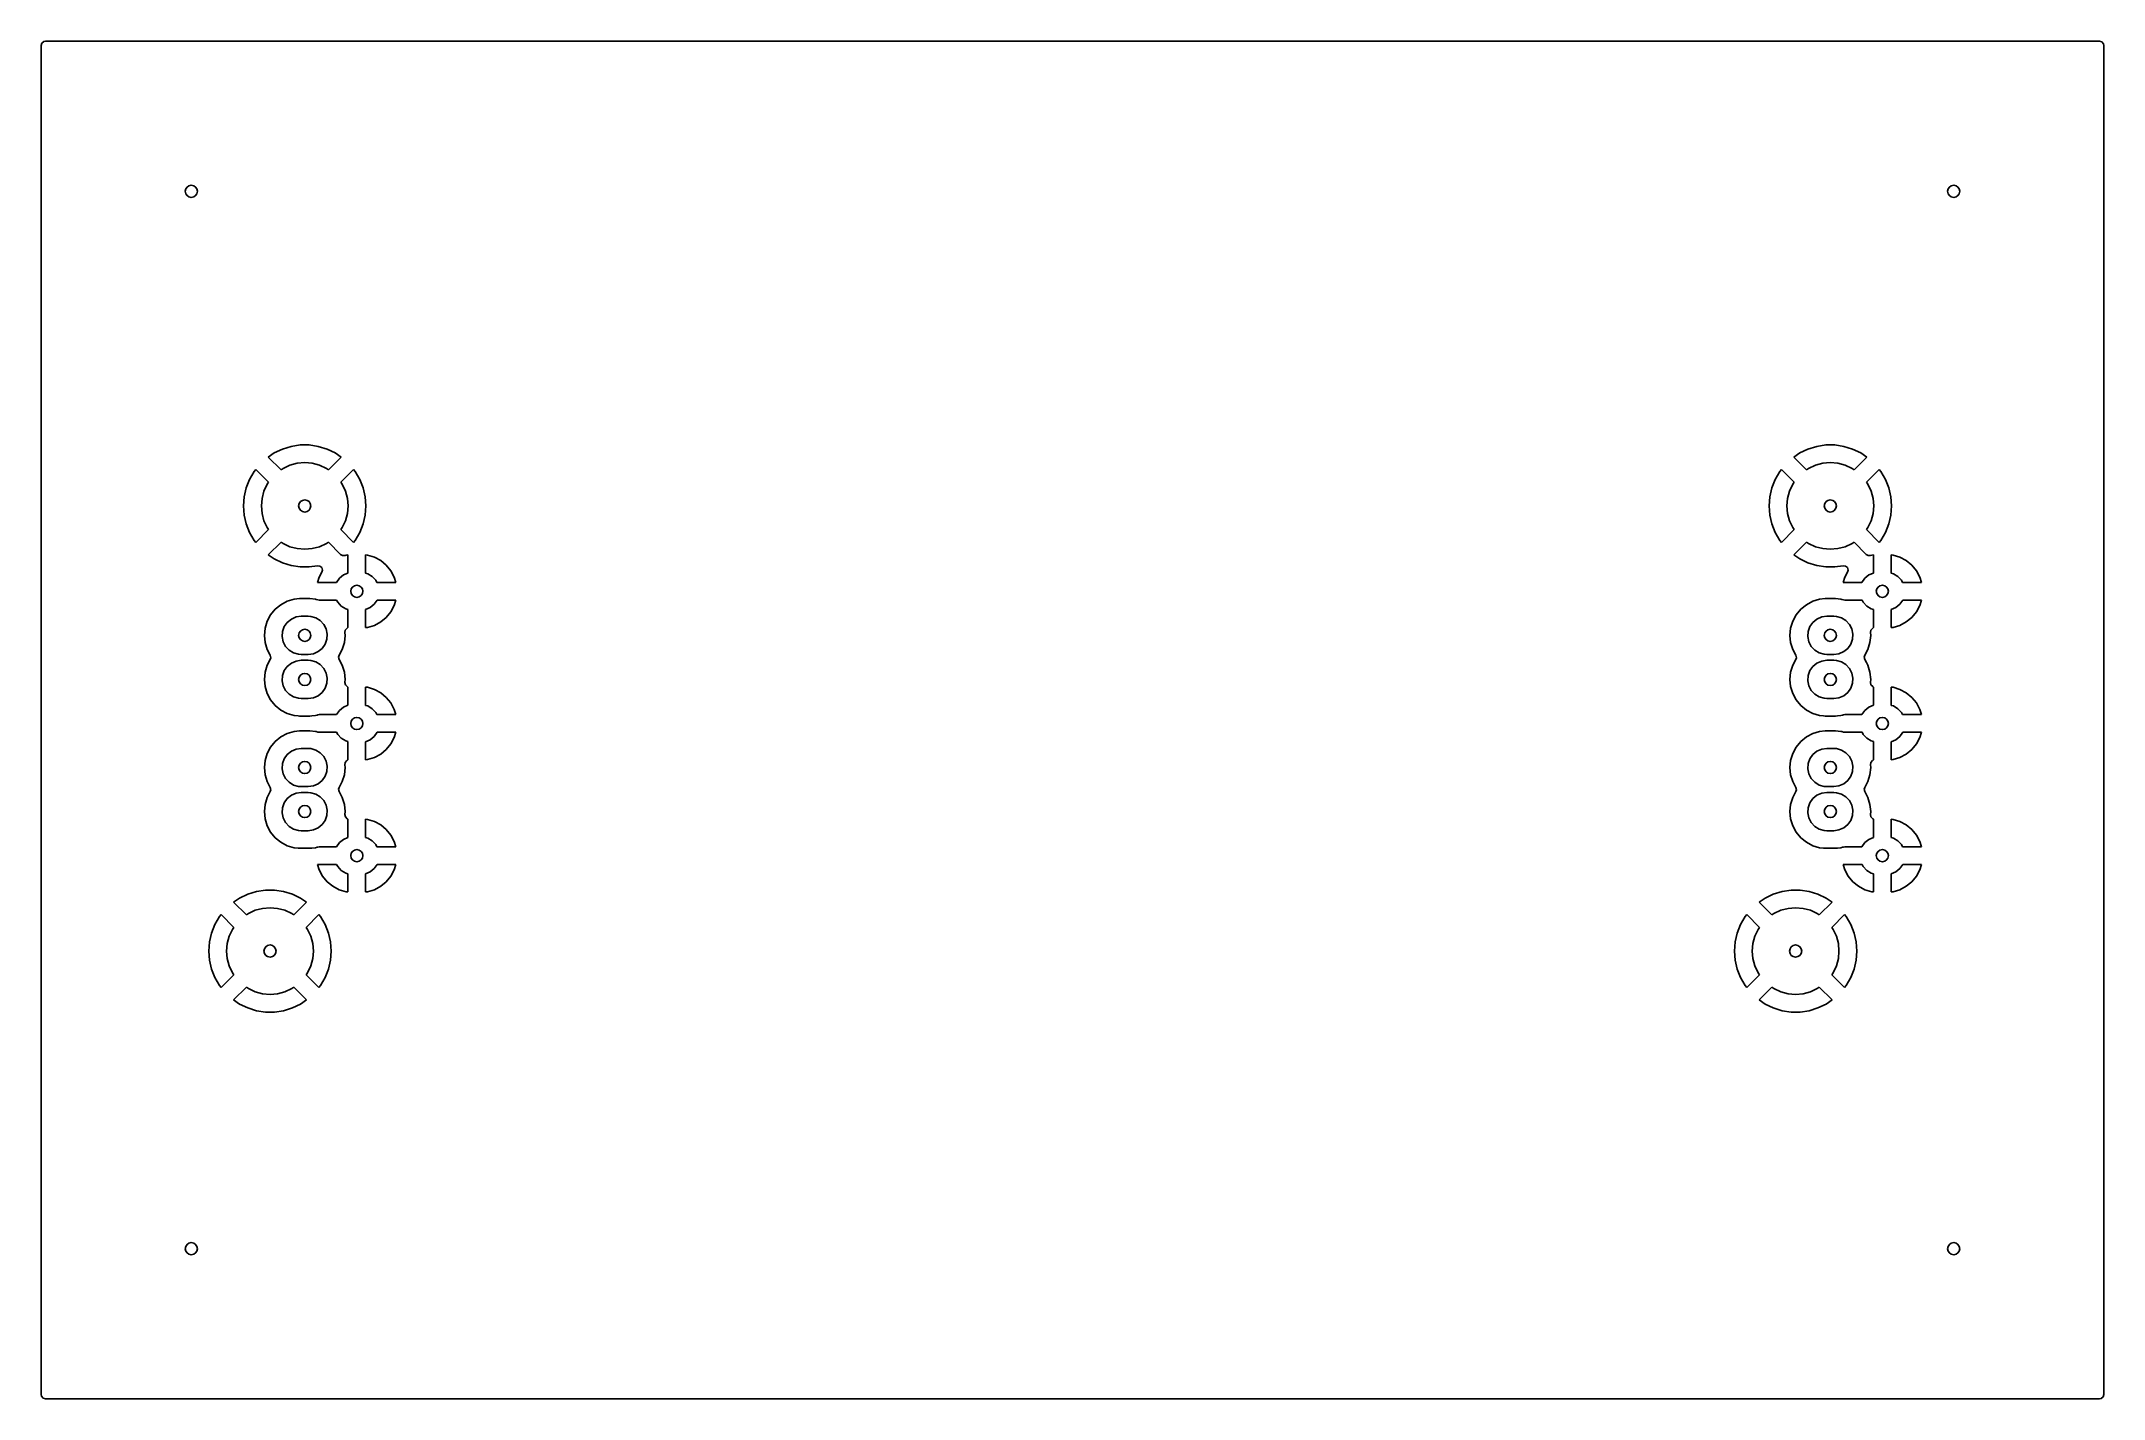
# Model space of a CAD drawing. Extents: x 4.91 to 7.26, y -4.42 to -2.88.
import ezdxf

# ---------------------------------------------------------------- set-up
doc = ezdxf.new("R2010")
doc.units = 0
doc.header["$MEASUREMENT"] = 0
doc.layers.add('BLACK', color=7, linetype='CONTINUOUS')

msp = doc.modelspace()

# ---------------------------------------------------------------- linework, layer by layer
at = {"layer": 'BLACK', "linetype": 'CONTINUOUS'}
for p, q in [((4.9153, -2.87899), (4.91741, -2.87716)), ((4.91741, -2.87716), (4.91947, -2.87671)), ((4.91947, -2.87671), (7.25014, -2.87671)), ((7.25014, -2.87671), (7.25282, -2.8775)), ((7.25282, -2.8775), (7.25465, -2.87961)), ((4.91451, -2.88167), (4.9153, -2.87899)), ((4.91451, -3.40409), (4.91451, -2.88167)), ((7.25465, -2.87961), (7.2551, -2.88167)), ((7.2551, -2.88167), (7.2551, -4.41234)), ((5.1788, -3.34399), (5.1721, -3.34855)), ((5.18815, -3.33949), (5.1788, -3.34399)), ((5.1788, -3.34399), (5.1788, -3.34399)), ((5.19806, -3.33643), (5.18815, -3.33949)), ((5.20832, -3.33488), (5.19806, -3.33643)), ((5.19806, -3.33643), (5.19806, -3.33643)), ((5.21869, -3.33488), (5.20832, -3.33488)), ((5.22895, -3.33643), (5.21869, -3.33488)), ((5.23886, -3.33949), (5.22895, -3.33643)), ((5.22895, -3.33643), (5.22895, -3.33643)), ((5.24821, -3.34399), (5.23886, -3.33949)), ((5.2549, -3.34855), (5.24821, -3.34399)), ((6.9101, -3.34399), (6.9034, -3.34855)), ((6.91945, -3.33949), (6.9101, -3.34399)), ((6.9101, -3.34399), (6.9101, -3.34399)), ((6.92936, -3.33643), (6.91945, -3.33949)), ((6.93962, -3.33488), (6.92936, -3.33643)), ((6.92936, -3.33643), (6.92936, -3.33643)), ((6.94999, -3.33488), (6.93962, -3.33488)), ((6.96025, -3.33643), (6.94999, -3.33488)), ((6.97016, -3.33949), (6.96025, -3.33643)), ((6.96025, -3.33643), (6.96025, -3.33643)), ((6.97951, -3.34399), (6.97016, -3.33949)), ((6.9862, -3.34855), (6.97951, -3.34399)), ((5.15616, -3.365), (5.15097, -3.37398)), ((5.15798, -3.36271), (5.15616, -3.365)), ((5.15616, -3.365), (5.15616, -3.365)), ((5.17248, -3.37721), (5.15798, -3.36271)), ((5.1721, -3.34855), (5.1721, -3.34855)), ((5.1721, -3.34855), (5.18662, -3.36307)), ((5.18662, -3.36307), (5.1889, -3.36148)), ((5.1889, -3.36148), (5.19667, -3.35785)), ((5.19667, -3.35785), (5.20496, -3.35563)), ((5.20496, -3.35563), (5.2135, -3.35488)), ((5.2135, -3.35488), (5.22205, -3.35563)), ((5.22205, -3.35563), (5.23034, -3.35785)), ((5.23034, -3.35785), (5.23811, -3.36148)), ((5.23811, -3.36148), (5.24039, -3.36307)), ((5.24039, -3.36307), (5.2549, -3.34855)), ((5.26903, -3.36271), (5.25453, -3.37721)), ((5.27085, -3.365), (5.26903, -3.36271)), ((5.26903, -3.36271), (5.26903, -3.36271)), ((5.27604, -3.37398), (5.27085, -3.365)), ((5.27085, -3.365), (5.27085, -3.365)), ((6.88746, -3.365), (6.88227, -3.37398)), ((6.88928, -3.36271), (6.88746, -3.365)), ((6.88746, -3.365), (6.88746, -3.365)), ((6.90378, -3.37721), (6.88928, -3.36271)), ((6.9034, -3.34855), (6.9034, -3.34855)), ((6.9034, -3.34855), (6.91792, -3.36307)), ((6.91792, -3.36307), (6.9202, -3.36148)), ((6.9202, -3.36148), (6.92797, -3.35785)), ((6.92797, -3.35785), (6.93626, -3.35563)), ((6.93626, -3.35563), (6.9448, -3.35488)), ((6.9448, -3.35488), (6.95335, -3.35563)), ((6.95335, -3.35563), (6.96163, -3.35785)), ((6.96163, -3.35785), (6.96941, -3.36148)), ((6.96941, -3.36148), (6.97169, -3.36307)), ((6.97169, -3.36307), (6.9862, -3.34855)), ((7.00033, -3.36271), (6.98583, -3.37721)), ((7.00215, -3.365), (7.00033, -3.36271)), ((7.00033, -3.36271), (7.00033, -3.36271)), ((7.00734, -3.37398), (7.00215, -3.365)), ((7.00215, -3.365), (7.00215, -3.365)), ((5.14487, -3.39375), (5.1441, -3.40409)), ((5.14718, -3.38364), (5.14487, -3.39375)), ((5.15097, -3.37398), (5.14718, -3.38364)), ((5.14718, -3.38364), (5.14718, -3.38364)), ((5.15097, -3.37398), (5.15097, -3.37398)), ((5.16504, -3.39555), (5.16726, -3.38726)), ((5.16726, -3.38726), (5.17088, -3.37949)), ((5.17088, -3.37949), (5.17248, -3.37721)), ((5.25453, -3.37721), (5.25612, -3.37949)), ((5.25612, -3.37949), (5.25975, -3.38726)), ((5.25975, -3.38726), (5.26197, -3.39555)), ((5.27983, -3.38364), (5.27604, -3.37398)), ((5.27604, -3.37398), (5.27604, -3.37398)), ((5.28214, -3.39375), (5.27983, -3.38364)), ((5.27983, -3.38364), (5.27983, -3.38364)), ((5.28291, -3.40409), (5.28214, -3.39375)), ((6.87617, -3.39375), (6.8754, -3.40409)), ((6.87848, -3.38364), (6.87617, -3.39375)), ((6.88227, -3.37398), (6.87848, -3.38364)), ((6.87848, -3.38364), (6.87848, -3.38364)), ((6.88227, -3.37398), (6.88227, -3.37398)), ((6.89634, -3.39555), (6.89856, -3.38726)), ((6.89856, -3.38726), (6.90218, -3.37949)), ((6.90218, -3.37949), (6.90378, -3.37721)), ((6.98583, -3.37721), (6.98742, -3.37949)), ((6.98742, -3.37949), (6.99105, -3.38726)), ((6.99105, -3.38726), (6.99327, -3.39555)), ((7.01113, -3.38364), (7.00734, -3.37398)), ((7.00734, -3.37398), (7.00734, -3.37398)), ((7.01343, -3.39375), (7.01113, -3.38364)), ((7.01113, -3.38364), (7.01113, -3.38364)), ((7.01421, -3.40409), (7.01343, -3.39375)), ((4.91451, -3.90921), (4.91451, -3.40409)), ((5.1441, -3.40409), (5.14487, -3.41444)), ((5.14487, -3.41444), (5.14718, -3.42455)), ((5.16429, -3.40409), (5.16504, -3.39555)), ((5.16504, -3.41264), (5.16429, -3.40409)), ((5.16726, -3.42093), (5.16504, -3.41264)), ((5.26197, -3.41264), (5.25975, -3.42093)), ((5.26197, -3.39555), (5.26272, -3.40409)), ((5.26272, -3.40409), (5.26197, -3.41264)), ((5.27983, -3.42455), (5.28214, -3.41444)), ((5.28214, -3.41444), (5.28291, -3.40409)), ((6.8754, -3.40409), (6.87617, -3.41444)), ((6.87617, -3.41444), (6.87848, -3.42455)), ((6.89559, -3.40409), (6.89634, -3.39555)), ((6.89634, -3.41264), (6.89559, -3.40409)), ((6.89856, -3.42093), (6.89634, -3.41264)), ((6.99327, -3.41264), (6.99105, -3.42093)), ((6.99327, -3.39555), (6.99402, -3.40409)), ((6.99402, -3.40409), (6.99327, -3.41264)), ((7.01113, -3.42455), (7.01343, -3.41444)), ((7.01343, -3.41444), (7.01421, -3.40409)), ((5.14718, -3.42455), (5.14718, -3.42455)), ((5.14718, -3.42455), (5.15097, -3.43421)), ((5.15097, -3.43421), (5.15097, -3.43421)), ((5.15097, -3.43421), (5.15616, -3.44319)), ((5.15798, -3.44548), (5.17248, -3.43098)), ((5.17088, -3.4287), (5.16726, -3.42093)), ((5.17248, -3.43098), (5.17088, -3.4287)), ((5.25612, -3.4287), (5.25453, -3.43098)), ((5.25453, -3.43098), (5.26903, -3.44548)), ((5.25975, -3.42093), (5.25612, -3.4287)), ((5.27085, -3.44319), (5.27604, -3.43421)), ((5.27604, -3.43421), (5.27983, -3.42455)), ((5.27604, -3.43421), (5.27604, -3.43421)), ((5.27983, -3.42455), (5.27983, -3.42455)), ((6.87848, -3.42455), (6.87848, -3.42455)), ((6.87848, -3.42455), (6.88227, -3.43421)), ((6.88227, -3.43421), (6.88227, -3.43421)), ((6.88227, -3.43421), (6.88746, -3.44319)), ((6.88928, -3.44548), (6.90378, -3.43098)), ((6.90218, -3.4287), (6.89856, -3.42093)), ((6.90378, -3.43098), (6.90218, -3.4287)), ((6.98742, -3.4287), (6.98583, -3.43098)), ((6.98583, -3.43098), (7.00033, -3.44548)), ((6.99105, -3.42093), (6.98742, -3.4287)), ((7.00215, -3.44319), (7.00734, -3.43421)), ((7.00734, -3.43421), (7.01113, -3.42455)), ((7.00734, -3.43421), (7.00734, -3.43421)), ((7.01113, -3.42455), (7.01113, -3.42455)), ((5.15616, -3.44319), (5.15616, -3.44319)), ((5.15616, -3.44319), (5.15798, -3.44548)), ((5.15798, -3.44548), (5.15798, -3.44548)), ((5.18662, -3.44512), (5.1721, -3.45964)), ((5.1721, -3.45964), (5.1788, -3.4642)), ((5.1889, -3.44671), (5.18662, -3.44512)), ((5.19667, -3.45034), (5.1889, -3.44671)), ((5.20496, -3.45256), (5.19667, -3.45034)), ((5.2135, -3.45331), (5.20496, -3.45256)), ((5.22205, -3.45256), (5.2135, -3.45331)), ((5.23034, -3.45034), (5.22205, -3.45256)), ((5.23811, -3.44671), (5.23034, -3.45034)), ((5.24039, -3.44512), (5.23811, -3.44671)), ((5.25429, -3.45902), (5.24039, -3.44512)), ((5.25644, -3.46029), (5.25429, -3.45902)), ((5.25924, -3.46026), (5.25644, -3.46029)), ((5.26046, -3.45989), (5.25924, -3.46026)), ((5.26256, -3.45969), (5.26046, -3.45989)), ((5.26256, -3.48019), (5.26256, -3.45969)), ((5.26903, -3.44548), (5.27085, -3.44319)), ((5.28256, -3.45969), (5.28256, -3.48037)), ((5.28466, -3.45989), (5.28256, -3.45969)), ((5.28256, -3.45969), (5.28256, -3.45969)), ((5.29251, -3.46228), (5.28466, -3.45989)), ((5.28466, -3.45989), (5.28466, -3.45989)), ((5.29975, -3.46614), (5.29251, -3.46228)), ((6.88746, -3.44319), (6.88746, -3.44319)), ((6.88746, -3.44319), (6.88928, -3.44548)), ((6.88928, -3.44548), (6.88928, -3.44548)), ((6.91792, -3.44512), (6.9034, -3.45964)), ((6.9034, -3.45964), (6.9101, -3.4642)), ((6.9202, -3.44671), (6.91792, -3.44512)), ((6.92797, -3.45034), (6.9202, -3.44671)), ((6.93626, -3.45256), (6.92797, -3.45034)), ((6.9448, -3.45331), (6.93626, -3.45256)), ((6.95335, -3.45256), (6.9448, -3.45331)), ((6.96163, -3.45034), (6.95335, -3.45256)), ((6.96941, -3.44671), (6.96163, -3.45034)), ((6.97169, -3.44512), (6.96941, -3.44671)), ((6.98559, -3.45902), (6.97169, -3.44512)), ((6.98774, -3.46029), (6.98559, -3.45902)), ((6.99054, -3.46026), (6.98774, -3.46029)), ((6.99176, -3.45989), (6.99054, -3.46026)), ((6.99386, -3.45969), (6.99176, -3.45989)), ((6.99386, -3.48019), (6.99386, -3.45969)), ((6.99386, -3.45969), (6.99386, -3.45969)), ((7.00033, -3.44548), (7.00215, -3.44319)), ((7.01386, -3.45969), (7.01386, -3.48037)), ((7.01596, -3.45989), (7.01386, -3.45969)), ((7.01386, -3.45969), (7.01386, -3.45969)), ((7.02381, -3.46228), (7.01596, -3.45989)), ((7.01596, -3.45989), (7.01596, -3.45989)), ((7.03105, -3.46614), (7.02381, -3.46228)), ((5.1788, -3.4642), (5.1788, -3.4642)), ((5.1788, -3.4642), (5.18815, -3.4687)), ((5.18815, -3.4687), (5.19806, -3.47176)), ((5.19806, -3.47176), (5.19806, -3.47176)), ((5.19806, -3.47176), (5.20832, -3.47331)), ((5.20832, -3.47331), (5.21869, -3.47331)), ((5.21869, -3.47331), (5.22792, -3.47192)), ((5.22792, -3.47192), (5.23069, -3.47229)), ((5.22995, -3.48493), (5.22813, -3.49094)), ((5.23304, -3.47916), (5.22995, -3.48493)), ((5.23069, -3.47229), (5.23282, -3.47411)), ((5.23282, -3.47411), (5.23362, -3.47679)), ((5.23362, -3.47679), (5.23304, -3.47916)), ((5.24942, -3.49094), (5.2528, -3.48617)), ((5.2528, -3.48617), (5.25737, -3.48244)), ((5.25737, -3.48244), (5.26256, -3.48019)), ((5.28256, -3.48037), (5.28512, -3.48108)), ((5.28512, -3.48108), (5.29016, -3.48415)), ((5.29016, -3.48415), (5.29419, -3.48846)), ((5.30609, -3.47135), (5.29975, -3.46614)), ((5.3113, -3.47769), (5.30609, -3.47135)), ((5.31517, -3.48493), (5.3113, -3.47769)), ((5.31699, -3.49094), (5.31517, -3.48493)), ((6.9101, -3.4642), (6.9101, -3.4642)), ((6.9101, -3.4642), (6.91945, -3.4687)), ((6.91945, -3.4687), (6.92936, -3.47176)), ((6.92936, -3.47176), (6.92936, -3.47176)), ((6.92936, -3.47176), (6.93962, -3.47331)), ((6.93962, -3.47331), (6.94999, -3.47331)), ((6.94999, -3.47331), (6.95922, -3.47192)), ((6.95922, -3.47192), (6.96199, -3.47229)), ((6.96125, -3.48493), (6.95943, -3.49094)), ((6.96434, -3.47916), (6.96125, -3.48493)), ((6.96199, -3.47229), (6.96412, -3.47411)), ((6.96412, -3.47411), (6.96492, -3.47679)), ((6.96492, -3.47679), (6.96434, -3.47916)), ((6.98072, -3.49094), (6.9841, -3.48617)), ((6.9841, -3.48617), (6.98867, -3.48244)), ((6.98867, -3.48244), (6.99386, -3.48019)), ((7.01386, -3.48037), (7.01642, -3.48108)), ((7.01642, -3.48108), (7.02146, -3.48415)), ((7.02146, -3.48415), (7.02549, -3.48846)), ((7.03739, -3.47135), (7.03105, -3.46614)), ((7.0426, -3.47769), (7.03739, -3.47135)), ((7.04646, -3.48493), (7.0426, -3.47769)), ((7.04829, -3.49094), (7.04646, -3.48493)), ((5.2014, -3.50987), (5.19354, -3.51226)), ((5.20752, -3.50927), (5.2014, -3.50987)), ((5.21949, -3.50927), (5.20752, -3.50927)), ((5.20752, -3.50927), (5.20752, -3.50927)), ((5.22561, -3.50987), (5.21949, -3.50927)), ((5.21949, -3.50927), (5.21949, -3.50927)), ((5.22654, -3.51016), (5.22561, -3.50987)), ((5.22561, -3.50987), (5.22561, -3.50987)), ((5.22561, -3.50987), (5.22561, -3.50987)), ((5.22561, -3.50987), (5.22561, -3.50987)), ((5.22843, -3.51073), (5.22654, -3.51016)), ((5.22813, -3.49094), (5.24942, -3.49094)), ((5.22987, -3.51094), (5.22843, -3.51073)), ((5.29419, -3.48846), (5.29548, -3.49094)), ((5.29548, -3.49094), (5.31699, -3.49094)), ((6.9327, -3.50987), (6.92484, -3.51226)), ((6.93882, -3.50927), (6.9327, -3.50987)), ((6.95079, -3.50927), (6.93882, -3.50927)), ((6.93882, -3.50927), (6.93882, -3.50927)), ((6.95691, -3.50987), (6.95079, -3.50927)), ((6.95079, -3.50927), (6.95079, -3.50927)), ((6.95784, -3.51016), (6.95691, -3.50987)), ((6.95691, -3.50987), (6.95691, -3.50987)), ((6.95691, -3.50987), (6.95691, -3.50987)), ((6.95691, -3.50987), (6.95691, -3.50987)), ((6.95973, -3.51073), (6.95784, -3.51016)), ((6.95943, -3.49094), (6.98072, -3.49094)), ((6.96117, -3.51094), (6.95973, -3.51073)), ((7.02549, -3.48846), (7.02677, -3.49094)), ((7.02677, -3.49094), (7.04829, -3.49094)), ((5.17475, -3.52768), (5.17088, -3.53492)), ((5.17996, -3.52133), (5.17475, -3.52768)), ((5.1863, -3.51613), (5.17996, -3.52133)), ((5.19354, -3.51226), (5.1863, -3.51613)), ((5.19374, -3.53617), (5.19832, -3.53244)), ((5.19832, -3.53244), (5.20372, -3.53009)), ((5.20372, -3.53009), (5.20957, -3.52929)), ((5.20957, -3.52929), (5.21744, -3.52929)), ((5.21744, -3.52929), (5.22039, -3.52949)), ((5.22039, -3.52949), (5.22607, -3.53108)), ((5.22607, -3.53108), (5.23111, -3.53415)), ((5.24964, -3.51094), (5.22987, -3.51094)), ((5.23111, -3.53415), (5.23513, -3.53846)), ((5.25093, -3.51343), (5.24964, -3.51094)), ((5.25496, -3.51774), (5.25093, -3.51343)), ((5.26, -3.52081), (5.25496, -3.51774)), ((5.26256, -3.52152), (5.26, -3.52081)), ((5.26256, -3.5422), (5.26256, -3.52152)), ((5.28775, -3.51945), (5.28256, -3.5217)), ((5.28256, -3.5217), (5.28256, -3.5422)), ((5.29232, -3.51572), (5.28775, -3.51945)), ((5.2957, -3.51094), (5.29232, -3.51572)), ((5.31699, -3.51094), (5.2957, -3.51094)), ((5.29975, -3.53575), (5.30609, -3.53054)), ((5.30609, -3.53054), (5.3113, -3.5242)), ((5.3113, -3.5242), (5.31517, -3.51696)), ((5.31517, -3.51696), (5.31699, -3.51094)), ((6.90605, -3.52768), (6.90218, -3.53492)), ((6.91126, -3.52133), (6.90605, -3.52768)), ((6.9176, -3.51613), (6.91126, -3.52133)), ((6.92484, -3.51226), (6.9176, -3.51613)), ((6.92504, -3.53617), (6.92962, -3.53244)), ((6.92962, -3.53244), (6.93502, -3.53009)), ((6.93502, -3.53009), (6.94087, -3.52929)), ((6.94087, -3.52929), (6.94874, -3.52929)), ((6.94874, -3.52929), (6.95169, -3.52949)), ((6.95169, -3.52949), (6.95737, -3.53108)), ((6.95737, -3.53108), (6.96241, -3.53415)), ((6.98094, -3.51094), (6.96117, -3.51094)), ((6.96241, -3.53415), (6.96643, -3.53846)), ((6.98223, -3.51343), (6.98094, -3.51094)), ((6.98626, -3.51774), (6.98223, -3.51343)), ((6.99129, -3.52081), (6.98626, -3.51774)), ((6.99386, -3.52152), (6.99129, -3.52081)), ((6.99386, -3.5422), (6.99386, -3.52152)), ((7.01905, -3.51945), (7.01386, -3.5217)), ((7.01386, -3.5217), (7.01386, -3.5422)), ((7.02362, -3.51572), (7.01905, -3.51945)), ((7.02699, -3.51094), (7.02362, -3.51572)), ((7.04829, -3.51094), (7.02699, -3.51094)), ((7.03105, -3.53575), (7.03739, -3.53054)), ((7.03739, -3.53054), (7.0426, -3.5242)), ((7.0426, -3.5242), (7.04646, -3.51696)), ((7.04646, -3.51696), (7.04829, -3.51094)), ((5.1685, -3.54278), (5.16769, -3.55094)), ((5.16769, -3.55094), (5.16769, -3.55095)), ((5.16769, -3.55095), (5.1685, -3.55911)), ((5.17088, -3.53492), (5.1685, -3.54278)), ((5.18796, -3.55242), (5.18837, -3.54654)), ((5.18916, -3.5582), (5.18796, -3.55242)), ((5.18837, -3.54654), (5.19034, -3.54098)), ((5.19034, -3.54098), (5.19374, -3.53617)), ((5.23513, -3.53846), (5.23784, -3.54369)), ((5.23864, -3.55535), (5.23667, -3.56091)), ((5.23784, -3.54369), (5.23904, -3.54947)), ((5.23904, -3.54947), (5.23864, -3.55535)), ((5.25851, -3.55911), (5.25932, -3.55094)), ((5.25901, -3.54781), (5.25953, -3.54506)), ((5.25932, -3.55094), (5.25901, -3.54781)), ((5.25953, -3.54506), (5.26145, -3.54304)), ((5.26145, -3.54304), (5.26171, -3.54297)), ((5.26171, -3.54297), (5.26256, -3.5422)), ((5.28256, -3.5422), (5.28466, -3.542)), ((5.28256, -3.5422), (5.28256, -3.5422)), ((5.28466, -3.542), (5.29251, -3.53961)), ((5.28466, -3.542), (5.28466, -3.542)), ((5.29251, -3.53961), (5.29975, -3.53575)), ((6.8998, -3.54278), (6.89899, -3.55094)), ((6.89899, -3.55094), (6.89899, -3.55095)), ((6.89899, -3.55095), (6.8998, -3.55911)), ((6.90218, -3.53492), (6.8998, -3.54278)), ((6.91926, -3.55242), (6.91967, -3.54654)), ((6.92046, -3.5582), (6.91926, -3.55242)), ((6.91967, -3.54654), (6.92164, -3.54098)), ((6.92164, -3.54098), (6.92504, -3.53617)), ((6.96643, -3.53846), (6.96914, -3.54369)), ((6.96994, -3.55535), (6.96797, -3.56091)), ((6.96914, -3.54369), (6.97034, -3.54947)), ((6.97034, -3.54947), (6.96994, -3.55535)), ((6.98981, -3.55911), (6.99062, -3.55094)), ((6.99031, -3.54781), (6.99083, -3.54506)), ((6.99062, -3.55094), (6.99031, -3.54781)), ((6.99083, -3.54506), (6.99275, -3.54304)), ((6.99275, -3.54304), (6.99301, -3.54297)), ((6.99301, -3.54297), (6.99386, -3.5422)), ((7.01386, -3.5422), (7.01596, -3.542)), ((7.01596, -3.542), (7.02381, -3.53961)), ((7.01596, -3.542), (7.01596, -3.542)), ((7.02381, -3.53961), (7.03105, -3.53575)), ((5.1685, -3.55911), (5.1685, -3.55911)), ((5.1685, -3.55911), (5.1685, -3.55911)), ((5.1685, -3.55911), (5.17088, -3.56697)), ((5.17088, -3.56697), (5.17443, -3.57361)), ((5.17443, -3.57828), (5.17088, -3.58492)), ((5.17443, -3.57361), (5.175, -3.57634)), ((5.175, -3.57634), (5.17443, -3.57828)), ((5.19188, -3.56343), (5.18916, -3.5582)), ((5.1959, -3.56774), (5.19188, -3.56343)), ((5.20094, -3.57081), (5.1959, -3.56774)), ((5.19832, -3.58244), (5.20372, -3.58009)), ((5.20662, -3.5724), (5.20094, -3.57081)), ((5.20372, -3.58009), (5.20957, -3.57929)), ((5.20957, -3.5726), (5.20662, -3.5724)), ((5.21744, -3.5726), (5.20957, -3.5726)), ((5.20957, -3.57929), (5.21744, -3.57929)), ((5.22328, -3.5718), (5.21744, -3.5726)), ((5.21744, -3.57929), (5.22039, -3.57949)), ((5.22039, -3.57949), (5.22607, -3.58108)), ((5.22869, -3.56945), (5.22328, -3.5718)), ((5.22607, -3.58108), (5.23111, -3.58415)), ((5.23327, -3.56572), (5.22869, -3.56945)), ((5.23667, -3.56091), (5.23327, -3.56572)), ((5.25201, -3.57555), (5.25258, -3.57361)), ((5.25258, -3.57828), (5.25201, -3.57555)), ((5.25258, -3.57361), (5.25613, -3.56697)), ((5.25258, -3.57361), (5.25258, -3.57361)), ((5.25613, -3.58492), (5.25258, -3.57828)), ((5.25613, -3.56697), (5.25851, -3.55911)), ((6.8998, -3.55911), (6.90218, -3.56697)), ((6.90218, -3.56697), (6.90573, -3.57361)), ((6.90573, -3.57828), (6.90218, -3.58492)), ((6.90573, -3.57361), (6.9063, -3.57634)), ((6.9063, -3.57634), (6.90573, -3.57828)), ((6.92318, -3.56343), (6.92046, -3.5582)), ((6.9272, -3.56774), (6.92318, -3.56343)), ((6.93224, -3.57081), (6.9272, -3.56774)), ((6.92962, -3.58244), (6.93502, -3.58009)), ((6.93792, -3.5724), (6.93224, -3.57081)), ((6.93502, -3.58009), (6.94087, -3.57929)), ((6.94087, -3.5726), (6.93792, -3.5724)), ((6.94874, -3.5726), (6.94087, -3.5726)), ((6.94087, -3.57929), (6.94874, -3.57929)), ((6.95458, -3.5718), (6.94874, -3.5726)), ((6.94874, -3.57929), (6.95169, -3.57949)), ((6.95169, -3.57949), (6.95737, -3.58108)), ((6.95999, -3.56945), (6.95458, -3.5718)), ((6.95737, -3.58108), (6.96241, -3.58415)), ((6.96457, -3.56572), (6.95999, -3.56945)), ((6.96797, -3.56091), (6.96457, -3.56572)), ((6.98331, -3.57555), (6.98388, -3.57361)), ((6.98388, -3.57828), (6.98331, -3.57555)), ((6.98388, -3.57361), (6.98743, -3.56697)), ((6.9857, -3.58169), (6.98388, -3.57828)), ((6.98743, -3.56697), (6.98981, -3.55911)), ((5.1685, -3.59278), (5.16769, -3.60094)), ((5.16769, -3.60094), (5.16769, -3.60094)), ((5.16769, -3.60094), (5.1685, -3.60911)), ((5.17088, -3.58492), (5.1685, -3.59278)), ((5.18796, -3.60242), (5.18837, -3.59654)), ((5.18916, -3.6082), (5.18796, -3.60242)), ((5.18837, -3.59654), (5.19034, -3.59098)), ((5.19034, -3.59098), (5.19374, -3.58617)), ((5.19374, -3.58617), (5.19832, -3.58244)), ((5.23111, -3.58415), (5.23513, -3.58846)), ((5.23513, -3.58846), (5.23784, -3.59369)), ((5.23784, -3.59369), (5.23904, -3.59947)), ((5.23904, -3.59947), (5.23864, -3.60535)), ((5.25851, -3.59278), (5.25613, -3.58492)), ((5.25932, -3.60094), (5.25851, -3.59278)), ((5.25851, -3.59278), (5.25851, -3.59278)), ((5.25851, -3.59278), (5.25851, -3.59278)), ((5.25899, -3.60434), (5.25901, -3.60408)), ((5.25965, -3.60706), (5.25899, -3.60434)), ((5.25901, -3.60408), (5.25932, -3.60094)), ((5.25932, -3.60094), (5.25932, -3.60094)), ((6.8998, -3.59278), (6.89899, -3.60094)), ((6.89899, -3.60094), (6.89899, -3.60094)), ((6.89899, -3.60094), (6.8998, -3.60911)), ((6.90218, -3.58492), (6.8998, -3.59278)), ((6.91926, -3.60242), (6.91967, -3.59654)), ((6.92046, -3.6082), (6.91926, -3.60242)), ((6.91967, -3.59654), (6.92164, -3.59098)), ((6.92164, -3.59098), (6.92504, -3.58617)), ((6.92504, -3.58617), (6.92962, -3.58244)), ((6.96241, -3.58415), (6.96643, -3.58846)), ((6.96643, -3.58846), (6.96914, -3.59369)), ((6.96914, -3.59369), (6.97034, -3.59947)), ((6.97034, -3.59947), (6.96994, -3.60535)), ((6.98743, -3.58492), (6.9857, -3.58169)), ((6.98981, -3.59278), (6.98743, -3.58492)), ((6.99062, -3.60094), (6.98981, -3.59278)), ((6.98981, -3.59278), (6.98981, -3.59278)), ((6.98981, -3.59278), (6.98981, -3.59278)), ((6.99029, -3.60434), (6.99031, -3.60408)), ((6.99095, -3.60706), (6.99029, -3.60434)), ((6.99031, -3.60408), (6.99062, -3.60094)), ((6.99062, -3.60094), (6.99062, -3.60094)), ((5.1685, -3.60911), (5.1685, -3.60911)), ((5.1685, -3.60911), (5.1685, -3.60911)), ((5.1685, -3.60911), (5.17088, -3.61697)), ((5.17088, -3.61697), (5.17475, -3.62421)), ((5.17475, -3.62421), (5.17996, -3.63055)), ((5.19188, -3.61343), (5.18916, -3.6082)), ((5.1959, -3.61774), (5.19188, -3.61343)), ((5.20094, -3.62081), (5.1959, -3.61774)), ((5.20662, -3.6224), (5.20094, -3.62081)), ((5.20957, -3.6226), (5.20662, -3.6224)), ((5.21744, -3.6226), (5.20957, -3.6226)), ((5.22328, -3.6218), (5.21744, -3.6226)), ((5.22869, -3.61945), (5.22328, -3.6218)), ((5.23327, -3.61572), (5.22869, -3.61945)), ((5.23667, -3.61091), (5.23327, -3.61572)), ((5.23864, -3.60535), (5.23667, -3.61091)), ((5.26168, -3.60898), (5.25965, -3.60706)), ((5.26181, -3.609), (5.26168, -3.60898)), ((5.26256, -3.60969), (5.26181, -3.609)), ((5.26256, -3.63019), (5.26256, -3.60969)), ((5.28256, -3.60969), (5.28256, -3.63037)), ((5.28466, -3.60989), (5.28256, -3.60969)), ((5.28256, -3.60969), (5.28256, -3.60969)), ((5.29251, -3.61228), (5.28466, -3.60989)), ((5.28466, -3.60989), (5.28466, -3.60989)), ((5.29975, -3.61614), (5.29251, -3.61228)), ((5.30609, -3.62135), (5.29975, -3.61614)), ((5.3113, -3.62769), (5.30609, -3.62135)), ((5.31517, -3.63493), (5.3113, -3.62769)), ((6.8998, -3.60911), (6.8998, -3.60911)), ((6.8998, -3.60911), (6.8998, -3.60911)), ((6.8998, -3.60911), (6.90218, -3.61697)), ((6.90218, -3.61697), (6.90605, -3.62421)), ((6.90605, -3.62421), (6.91126, -3.63055)), ((6.92318, -3.61343), (6.92046, -3.6082)), ((6.9272, -3.61774), (6.92318, -3.61343)), ((6.93224, -3.62081), (6.9272, -3.61774)), ((6.93792, -3.6224), (6.93224, -3.62081)), ((6.94087, -3.6226), (6.93792, -3.6224)), ((6.94874, -3.6226), (6.94087, -3.6226)), ((6.95458, -3.6218), (6.94874, -3.6226)), ((6.95999, -3.61945), (6.95458, -3.6218)), ((6.96457, -3.61572), (6.95999, -3.61945)), ((6.96797, -3.61091), (6.96457, -3.61572)), ((6.96994, -3.60535), (6.96797, -3.61091)), ((6.99298, -3.60898), (6.99095, -3.60706)), ((6.99311, -3.609), (6.99298, -3.60898)), ((6.99386, -3.60969), (6.99311, -3.609)), ((6.99386, -3.63019), (6.99386, -3.60969)), ((7.01386, -3.60969), (7.01386, -3.63037)), ((7.01596, -3.60989), (7.01386, -3.60969)), ((7.01386, -3.60969), (7.01386, -3.60969)), ((7.02381, -3.61228), (7.01596, -3.60989)), ((7.01596, -3.60989), (7.01596, -3.60989)), ((7.03105, -3.61614), (7.02381, -3.61228)), ((7.03739, -3.62135), (7.03105, -3.61614)), ((7.0426, -3.62769), (7.03739, -3.62135)), ((7.04646, -3.63493), (7.0426, -3.62769)), ((5.17996, -3.63055), (5.1863, -3.63576)), ((5.1863, -3.63576), (5.19354, -3.63963)), ((5.19354, -3.63963), (5.2014, -3.64202)), ((5.2014, -3.64202), (5.2014, -3.64202)), ((5.2014, -3.64202), (5.2014, -3.64202)), ((5.2014, -3.64202), (5.20588, -3.64246)), ((5.20588, -3.64246), (5.20752, -3.64262)), ((5.20752, -3.64262), (5.20752, -3.64262)), ((5.20752, -3.64262), (5.21949, -3.64262)), ((5.21949, -3.64262), (5.22158, -3.64241)), ((5.21949, -3.64262), (5.21949, -3.64262)), ((5.22158, -3.64241), (5.22561, -3.64202)), ((5.22561, -3.64202), (5.22749, -3.64144)), ((5.22561, -3.64202), (5.22561, -3.64202)), ((5.22561, -3.64202), (5.22561, -3.64202)), ((5.22749, -3.64144), (5.22843, -3.64116)), ((5.22843, -3.64116), (5.22987, -3.64094)), ((5.22987, -3.64094), (5.24942, -3.64094)), ((5.24942, -3.64094), (5.2528, -3.63617)), ((5.2528, -3.63617), (5.25737, -3.63244)), ((5.25737, -3.63244), (5.26256, -3.63019)), ((5.28256, -3.63037), (5.28512, -3.63108)), ((5.28512, -3.63108), (5.29016, -3.63415)), ((5.29016, -3.63415), (5.29419, -3.63846)), ((5.29419, -3.63846), (5.29548, -3.64094)), ((5.29548, -3.64094), (5.31699, -3.64094)), ((5.31699, -3.64094), (5.31517, -3.63493)), ((6.91126, -3.63055), (6.9176, -3.63576)), ((6.9176, -3.63576), (6.92484, -3.63963)), ((6.92484, -3.63963), (6.9327, -3.64202)), ((6.9327, -3.64202), (6.9327, -3.64202)), ((6.9327, -3.64202), (6.9327, -3.64202)), ((6.9327, -3.64202), (6.93718, -3.64246)), ((6.93718, -3.64246), (6.93882, -3.64262)), ((6.93882, -3.64262), (6.93882, -3.64262)), ((6.93882, -3.64262), (6.95079, -3.64262)), ((6.95079, -3.64262), (6.95288, -3.64241)), ((6.95079, -3.64262), (6.95079, -3.64262)), ((6.95288, -3.64241), (6.95691, -3.64202)), ((6.95691, -3.64202), (6.95879, -3.64144)), ((6.95691, -3.64202), (6.95691, -3.64202)), ((6.95691, -3.64202), (6.95691, -3.64202)), ((6.95879, -3.64144), (6.95973, -3.64116)), ((6.95973, -3.64116), (6.96117, -3.64094)), ((6.96117, -3.64094), (6.98072, -3.64094)), ((6.98072, -3.64094), (6.9841, -3.63617)), ((6.9841, -3.63617), (6.98867, -3.63244)), ((6.98867, -3.63244), (6.99386, -3.63019)), ((7.01386, -3.63037), (7.01642, -3.63108)), ((7.01642, -3.63108), (7.02146, -3.63415)), ((7.02146, -3.63415), (7.02549, -3.63846)), ((7.02549, -3.63846), (7.02677, -3.64094)), ((7.02677, -3.64094), (7.04829, -3.64094)), ((7.04829, -3.64094), (7.04646, -3.63493)), ((5.17996, -3.67133), (5.17475, -3.67768)), ((5.1863, -3.66613), (5.17996, -3.67133)), ((5.19354, -3.66226), (5.1863, -3.66613)), ((5.2014, -3.65987), (5.19354, -3.66226)), ((5.20752, -3.65927), (5.2014, -3.65987)), ((5.21949, -3.65927), (5.20752, -3.65927)), ((5.20752, -3.65927), (5.20752, -3.65927)), ((5.22561, -3.65987), (5.21949, -3.65927)), ((5.21949, -3.65927), (5.21949, -3.65927)), ((5.22654, -3.66016), (5.22561, -3.65987)), ((5.22561, -3.65987), (5.22561, -3.65987)), ((5.22561, -3.65987), (5.22561, -3.65987)), ((5.22561, -3.65987), (5.22561, -3.65987)), ((5.22843, -3.66073), (5.22654, -3.66016)), ((5.22987, -3.66094), (5.22843, -3.66073)), ((5.24964, -3.66094), (5.22987, -3.66094)), ((5.25093, -3.66343), (5.24964, -3.66094)), ((5.25496, -3.66774), (5.25093, -3.66343)), ((5.26, -3.67081), (5.25496, -3.66774)), ((5.26256, -3.67152), (5.26, -3.67081)), ((5.26256, -3.6922), (5.26256, -3.67152)), ((5.28775, -3.66945), (5.28256, -3.6717)), ((5.28256, -3.6717), (5.28256, -3.6922)), ((5.29232, -3.66572), (5.28775, -3.66945)), ((5.2957, -3.66094), (5.29232, -3.66572)), ((5.31699, -3.66094), (5.2957, -3.66094)), ((5.30609, -3.68054), (5.3113, -3.6742)), ((5.3113, -3.6742), (5.31517, -3.66696)), ((5.31517, -3.66696), (5.31699, -3.66094)), ((6.91126, -3.67133), (6.90605, -3.67768)), ((6.9176, -3.66613), (6.91126, -3.67133)), ((6.92484, -3.66226), (6.9176, -3.66613)), ((6.9327, -3.65987), (6.92484, -3.66226)), ((6.93882, -3.65927), (6.9327, -3.65987)), ((6.95079, -3.65927), (6.93882, -3.65927)), ((6.93882, -3.65927), (6.93882, -3.65927)), ((6.95691, -3.65987), (6.95079, -3.65927)), ((6.95079, -3.65927), (6.95079, -3.65927)), ((6.95784, -3.66016), (6.95691, -3.65987)), ((6.95691, -3.65987), (6.95691, -3.65987)), ((6.95691, -3.65987), (6.95691, -3.65987)), ((6.95691, -3.65987), (6.95691, -3.65987)), ((6.95973, -3.66073), (6.95784, -3.66016)), ((6.96117, -3.66094), (6.95973, -3.66073)), ((6.98094, -3.66094), (6.96117, -3.66094)), ((6.98223, -3.66343), (6.98094, -3.66094)), ((6.98626, -3.66774), (6.98223, -3.66343)), ((6.99129, -3.67081), (6.98626, -3.66774)), ((6.99386, -3.67152), (6.99129, -3.67081)), ((6.99386, -3.6922), (6.99386, -3.67152)), ((7.01905, -3.66945), (7.01386, -3.6717)), ((7.01386, -3.6717), (7.01386, -3.6922)), ((7.02362, -3.66572), (7.01905, -3.66945)), ((7.02699, -3.66094), (7.02362, -3.66572)), ((7.04829, -3.66094), (7.02699, -3.66094)), ((7.03739, -3.68054), (7.0426, -3.6742)), ((7.0426, -3.6742), (7.04646, -3.66696)), ((7.04646, -3.66696), (7.04829, -3.66094)), ((5.1685, -3.69278), (5.16769, -3.70094)), ((5.17088, -3.68492), (5.1685, -3.69278)), ((5.17475, -3.67768), (5.17088, -3.68492)), ((5.18796, -3.70242), (5.18837, -3.69654)), ((5.18837, -3.69654), (5.19034, -3.69098)), ((5.19034, -3.69098), (5.19374, -3.68617)), ((5.19374, -3.68617), (5.19832, -3.68244)), ((5.19832, -3.68244), (5.20372, -3.68009)), ((5.20372, -3.68009), (5.20957, -3.67929)), ((5.20957, -3.67929), (5.21744, -3.67929)), ((5.21744, -3.67929), (5.22039, -3.67949)), ((5.22039, -3.67949), (5.22607, -3.68108)), ((5.22607, -3.68108), (5.23111, -3.68415)), ((5.23111, -3.68415), (5.23513, -3.68846)), ((5.23513, -3.68846), (5.23784, -3.69369)), ((5.23784, -3.69369), (5.23904, -3.69947)), ((5.25901, -3.69781), (5.25953, -3.69506)), ((5.25932, -3.70094), (5.25901, -3.69781)), ((5.25953, -3.69506), (5.26145, -3.69304)), ((5.26145, -3.69304), (5.26171, -3.69297)), ((5.26171, -3.69297), (5.26256, -3.6922)), ((5.28256, -3.6922), (5.28466, -3.692)), ((5.28256, -3.6922), (5.28256, -3.6922)), ((5.28466, -3.692), (5.29251, -3.68961)), ((5.28466, -3.692), (5.28466, -3.692)), ((5.29251, -3.68961), (5.29975, -3.68575)), ((5.29975, -3.68575), (5.30609, -3.68054)), ((6.8998, -3.69278), (6.89899, -3.70094)), ((6.90218, -3.68492), (6.8998, -3.69278)), ((6.90605, -3.67768), (6.90218, -3.68492)), ((6.91926, -3.70242), (6.91967, -3.69654)), ((6.91967, -3.69654), (6.92164, -3.69098)), ((6.92164, -3.69098), (6.92504, -3.68617)), ((6.92504, -3.68617), (6.92962, -3.68244)), ((6.92962, -3.68244), (6.93502, -3.68009)), ((6.93502, -3.68009), (6.94087, -3.67929)), ((6.94087, -3.67929), (6.94874, -3.67929)), ((6.94874, -3.67929), (6.95169, -3.67949)), ((6.95169, -3.67949), (6.95737, -3.68108)), ((6.95737, -3.68108), (6.96241, -3.68415)), ((6.96241, -3.68415), (6.96643, -3.68846)), ((6.96643, -3.68846), (6.96914, -3.69369)), ((6.96914, -3.69369), (6.97034, -3.69947)), ((6.99031, -3.69781), (6.99083, -3.69506)), ((6.99062, -3.70094), (6.99031, -3.69781)), ((6.99083, -3.69506), (6.99275, -3.69304)), ((6.99275, -3.69304), (6.99301, -3.69297)), ((6.99301, -3.69297), (6.99386, -3.6922)), ((7.01386, -3.6922), (7.01596, -3.692)), ((7.01596, -3.692), (7.02381, -3.68961)), ((7.01596, -3.692), (7.01596, -3.692)), ((7.02381, -3.68961), (7.03105, -3.68575)), ((7.03105, -3.68575), (7.03739, -3.68054)), ((5.16769, -3.70094), (5.16769, -3.70094)), ((5.16769, -3.70094), (5.1685, -3.70911)), ((5.1685, -3.70911), (5.17088, -3.71697)), ((5.17088, -3.71697), (5.17443, -3.72361)), ((5.18916, -3.7082), (5.18796, -3.70242)), ((5.19188, -3.71343), (5.18916, -3.7082)), ((5.1959, -3.71774), (5.19188, -3.71343)), ((5.20094, -3.72081), (5.1959, -3.71774)), ((5.20662, -3.7224), (5.20094, -3.72081)), ((5.22869, -3.71945), (5.22328, -3.7218)), ((5.23327, -3.71572), (5.22869, -3.71945)), ((5.23667, -3.71091), (5.23327, -3.71572)), ((5.23864, -3.70535), (5.23667, -3.71091)), ((5.23904, -3.69947), (5.23864, -3.70535)), ((5.25258, -3.72361), (5.25613, -3.71697)), ((5.25613, -3.71697), (5.25851, -3.70911)), ((5.25851, -3.70911), (5.25932, -3.70094)), ((6.89899, -3.70094), (6.89899, -3.70094)), ((6.89899, -3.70094), (6.8998, -3.70911)), ((6.8998, -3.70911), (6.90218, -3.71697)), ((6.90218, -3.71697), (6.90573, -3.72361)), ((6.92046, -3.7082), (6.91926, -3.70242)), ((6.92318, -3.71343), (6.92046, -3.7082)), ((6.9272, -3.71774), (6.92318, -3.71343)), ((6.93224, -3.72081), (6.9272, -3.71774)), ((6.93792, -3.7224), (6.93224, -3.72081)), ((6.95999, -3.71945), (6.95458, -3.7218)), ((6.96457, -3.71572), (6.95999, -3.71945)), ((6.96797, -3.71091), (6.96457, -3.71572)), ((6.96994, -3.70535), (6.96797, -3.71091)), ((6.97034, -3.69947), (6.96994, -3.70535)), ((6.98388, -3.72361), (6.98743, -3.71697)), ((6.98743, -3.71697), (6.98981, -3.70911)), ((6.98981, -3.70911), (6.99062, -3.70094)), ((5.1685, -3.74278), (5.16769, -3.75094)), ((5.17088, -3.73492), (5.1685, -3.74278)), ((5.17443, -3.72828), (5.17088, -3.73492)), ((5.17443, -3.72361), (5.175, -3.72634)), ((5.175, -3.72634), (5.17443, -3.72828)), ((5.18837, -3.74654), (5.19034, -3.74098)), ((5.19034, -3.74098), (5.19374, -3.73617)), ((5.19374, -3.73617), (5.19832, -3.73244)), ((5.19832, -3.73244), (5.20372, -3.73009)), ((5.20372, -3.73009), (5.20957, -3.72929)), ((5.20957, -3.7226), (5.20662, -3.7224)), ((5.21744, -3.7226), (5.20957, -3.7226)), ((5.20957, -3.72929), (5.21744, -3.72929)), ((5.22328, -3.7218), (5.21744, -3.7226)), ((5.21744, -3.72929), (5.22039, -3.72949)), ((5.22039, -3.72949), (5.22607, -3.73108)), ((5.22607, -3.73108), (5.23111, -3.73415)), ((5.23111, -3.73415), (5.23513, -3.73846)), ((5.23513, -3.73846), (5.23784, -3.74369)), ((5.23784, -3.74369), (5.23904, -3.74947)), ((5.25201, -3.72555), (5.25258, -3.72361)), ((5.25258, -3.72828), (5.25201, -3.72555)), ((5.25613, -3.73492), (5.25258, -3.72828)), ((5.25851, -3.74278), (5.25613, -3.73492)), ((5.25932, -3.75094), (5.25851, -3.74278)), ((5.25851, -3.74278), (5.25851, -3.74278)), ((5.25851, -3.74278), (5.25851, -3.74278)), ((6.8998, -3.74278), (6.89899, -3.75094)), ((6.90218, -3.73492), (6.8998, -3.74278)), ((6.90573, -3.72828), (6.90218, -3.73492)), ((6.90573, -3.72361), (6.9063, -3.72634)), ((6.9063, -3.72634), (6.90573, -3.72828)), ((6.91967, -3.74654), (6.92164, -3.74098)), ((6.92164, -3.74098), (6.92504, -3.73617)), ((6.92504, -3.73617), (6.92962, -3.73244)), ((6.92962, -3.73244), (6.93502, -3.73009)), ((6.93502, -3.73009), (6.94087, -3.72929)), ((6.94087, -3.7226), (6.93792, -3.7224)), ((6.94874, -3.7226), (6.94087, -3.7226)), ((6.94087, -3.72929), (6.94874, -3.72929)), ((6.95458, -3.7218), (6.94874, -3.7226)), ((6.94874, -3.72929), (6.95169, -3.72949)), ((6.95169, -3.72949), (6.95737, -3.73108)), ((6.95737, -3.73108), (6.96241, -3.73415)), ((6.96241, -3.73415), (6.96643, -3.73846)), ((6.96643, -3.73846), (6.96914, -3.74369)), ((6.96914, -3.74369), (6.97034, -3.74947)), ((6.98331, -3.72555), (6.98388, -3.72361)), ((6.98388, -3.72828), (6.98331, -3.72555)), ((6.98743, -3.73492), (6.98388, -3.72828)), ((6.98981, -3.74278), (6.98743, -3.73492)), ((6.99062, -3.75094), (6.98981, -3.74278)), ((6.98981, -3.74278), (6.98981, -3.74278)), ((6.98981, -3.74278), (6.98981, -3.74278)), ((5.16769, -3.75094), (5.16769, -3.75094)), ((5.16769, -3.75094), (5.1685, -3.75911)), ((5.1685, -3.75911), (5.1685, -3.75911)), ((5.1685, -3.75911), (5.1685, -3.75911)), ((5.1685, -3.75911), (5.17088, -3.76697)), ((5.17088, -3.76697), (5.17475, -3.77421)), ((5.18796, -3.75242), (5.18837, -3.74654)), ((5.18916, -3.7582), (5.18796, -3.75242)), ((5.19188, -3.76343), (5.18916, -3.7582)), ((5.1959, -3.76774), (5.19188, -3.76343)), ((5.20094, -3.77081), (5.1959, -3.76774)), ((5.23327, -3.76572), (5.22869, -3.76945)), ((5.23667, -3.76091), (5.23327, -3.76572)), ((5.23864, -3.75535), (5.23667, -3.76091)), ((5.23904, -3.74947), (5.23864, -3.75535)), ((5.25899, -3.75434), (5.25901, -3.75408)), ((5.25965, -3.75706), (5.25899, -3.75434)), ((5.25901, -3.75408), (5.25932, -3.75094)), ((5.25932, -3.75094), (5.25932, -3.75094)), ((5.26168, -3.75898), (5.25965, -3.75706)), ((5.26181, -3.759), (5.26168, -3.75898)), ((5.26256, -3.75969), (5.26181, -3.759)), ((5.26256, -3.78019), (5.26256, -3.75969)), ((5.28256, -3.75969), (5.28256, -3.78037)), ((5.28466, -3.75989), (5.28256, -3.75969)), ((5.28256, -3.75969), (5.28256, -3.75969)), ((5.29251, -3.76228), (5.28466, -3.75989)), ((5.28466, -3.75989), (5.28466, -3.75989)), ((5.29975, -3.76614), (5.29251, -3.76228)), ((5.30609, -3.77135), (5.29975, -3.76614)), ((6.89899, -3.75094), (6.89899, -3.75094)), ((6.89899, -3.75094), (6.8998, -3.75911)), ((6.8998, -3.75911), (6.8998, -3.75911)), ((6.8998, -3.75911), (6.8998, -3.75911)), ((6.8998, -3.75911), (6.90218, -3.76697)), ((6.90218, -3.76697), (6.90605, -3.77421)), ((6.91926, -3.75242), (6.91967, -3.74654)), ((6.92046, -3.7582), (6.91926, -3.75242)), ((6.92318, -3.76343), (6.92046, -3.7582)), ((6.9272, -3.76774), (6.92318, -3.76343)), ((6.93224, -3.77081), (6.9272, -3.76774)), ((6.96457, -3.76572), (6.95999, -3.76945)), ((6.96797, -3.76091), (6.96457, -3.76572)), ((6.96994, -3.75535), (6.96797, -3.76091)), ((6.97034, -3.74947), (6.96994, -3.75535)), ((6.99029, -3.75434), (6.99031, -3.75408)), ((6.99095, -3.75706), (6.99029, -3.75434)), ((6.99031, -3.75408), (6.99062, -3.75094)), ((6.99062, -3.75094), (6.99062, -3.75094)), ((6.99298, -3.75898), (6.99095, -3.75706)), ((6.99311, -3.759), (6.99298, -3.75898)), ((6.99386, -3.75969), (6.99311, -3.759)), ((6.99386, -3.78019), (6.99386, -3.75969)), ((7.01386, -3.75969), (7.01386, -3.78037)), ((7.01596, -3.75989), (7.01386, -3.75969)), ((7.01386, -3.75969), (7.01386, -3.75969)), ((7.02381, -3.76228), (7.01596, -3.75989)), ((7.01596, -3.75989), (7.01596, -3.75989)), ((7.03105, -3.76614), (7.02381, -3.76228)), ((7.03739, -3.77135), (7.03105, -3.76614)), ((5.17475, -3.77421), (5.17996, -3.78055)), ((5.17996, -3.78055), (5.1863, -3.78576)), ((5.1863, -3.78576), (5.19354, -3.78963)), ((5.19354, -3.78963), (5.2014, -3.79202)), ((5.20662, -3.7724), (5.20094, -3.77081)), ((5.20957, -3.7726), (5.20662, -3.7724)), ((5.21744, -3.7726), (5.20957, -3.7726)), ((5.22328, -3.7718), (5.21744, -3.7726)), ((5.22869, -3.76945), (5.22328, -3.7718)), ((5.22561, -3.79202), (5.22749, -3.79144)), ((5.22749, -3.79144), (5.22843, -3.79116)), ((5.22843, -3.79116), (5.22987, -3.79094)), ((5.22987, -3.79094), (5.24942, -3.79094)), ((5.24942, -3.79094), (5.2528, -3.78617)), ((5.2528, -3.78617), (5.25737, -3.78244)), ((5.25737, -3.78244), (5.26256, -3.78019)), ((5.28256, -3.78037), (5.28512, -3.78108)), ((5.28512, -3.78108), (5.29016, -3.78415)), ((5.29016, -3.78415), (5.29419, -3.78846)), ((5.29419, -3.78846), (5.29548, -3.79094)), ((5.29548, -3.79094), (5.31699, -3.79094)), ((5.3113, -3.77769), (5.30609, -3.77135)), ((5.31517, -3.78493), (5.3113, -3.77769)), ((5.31699, -3.79094), (5.31517, -3.78493)), ((6.90605, -3.77421), (6.91126, -3.78055)), ((6.91126, -3.78055), (6.9176, -3.78576)), ((6.9176, -3.78576), (6.92484, -3.78963)), ((6.92484, -3.78963), (6.9327, -3.79202)), ((6.93792, -3.7724), (6.93224, -3.77081)), ((6.94087, -3.7726), (6.93792, -3.7724)), ((6.94874, -3.7726), (6.94087, -3.7726)), ((6.95458, -3.7718), (6.94874, -3.7726)), ((6.95999, -3.76945), (6.95458, -3.7718)), ((6.95691, -3.79202), (6.95879, -3.79144)), ((6.95879, -3.79144), (6.95973, -3.79116)), ((6.95973, -3.79116), (6.96117, -3.79094)), ((6.96117, -3.79094), (6.98072, -3.79094)), ((6.98072, -3.79094), (6.9841, -3.78617)), ((6.9841, -3.78617), (6.98867, -3.78244)), ((6.98867, -3.78244), (6.99386, -3.78019)), ((7.01386, -3.78037), (7.01642, -3.78108)), ((7.01642, -3.78108), (7.02146, -3.78415)), ((7.02146, -3.78415), (7.02549, -3.78846)), ((7.02549, -3.78846), (7.02677, -3.79094)), ((7.02677, -3.79094), (7.04829, -3.79094)), ((7.0426, -3.77769), (7.03739, -3.77135)), ((7.04646, -3.78493), (7.0426, -3.77769)), ((7.04829, -3.79094), (7.04646, -3.78493)), ((5.2014, -3.79202), (5.2014, -3.79202)), ((5.2014, -3.79202), (5.2014, -3.79202)), ((5.2014, -3.79202), (5.20588, -3.79246)), ((5.20588, -3.79246), (5.20752, -3.79262)), ((5.20752, -3.79262), (5.20752, -3.79262)), ((5.20752, -3.79262), (5.21949, -3.79262)), ((5.21949, -3.79262), (5.22158, -3.79241)), ((5.21949, -3.79262), (5.21949, -3.79262)), ((5.22158, -3.79241), (5.22561, -3.79202)), ((5.22561, -3.79202), (5.22561, -3.79202)), ((5.22561, -3.79202), (5.22561, -3.79202)), ((5.22813, -3.81094), (5.22995, -3.81696)), ((5.24964, -3.81094), (5.22813, -3.81094)), ((5.25093, -3.81343), (5.24964, -3.81094)), ((5.25496, -3.81774), (5.25093, -3.81343)), ((5.2957, -3.81094), (5.29232, -3.81572)), ((5.31699, -3.81094), (5.2957, -3.81094)), ((5.31517, -3.81696), (5.31699, -3.81094)), ((6.9327, -3.79202), (6.9327, -3.79202)), ((6.9327, -3.79202), (6.9327, -3.79202)), ((6.9327, -3.79202), (6.93718, -3.79246)), ((6.93718, -3.79246), (6.93882, -3.79262)), ((6.93882, -3.79262), (6.93882, -3.79262)), ((6.93882, -3.79262), (6.95079, -3.79262)), ((6.95079, -3.79262), (6.95288, -3.79241)), ((6.95079, -3.79262), (6.95079, -3.79262)), ((6.95288, -3.79241), (6.95691, -3.79202)), ((6.95691, -3.79202), (6.95691, -3.79202)), ((6.95691, -3.79202), (6.95691, -3.79202)), ((6.95943, -3.81094), (6.96125, -3.81696)), ((6.98094, -3.81094), (6.95943, -3.81094)), ((6.98223, -3.81343), (6.98094, -3.81094)), ((6.98626, -3.81774), (6.98223, -3.81343)), ((7.02699, -3.81094), (7.02362, -3.81572)), ((7.04829, -3.81094), (7.02699, -3.81094)), ((7.04646, -3.81696), (7.04829, -3.81094)), ((5.22995, -3.81696), (5.23382, -3.8242)), ((5.23382, -3.8242), (5.23903, -3.83054)), ((5.23903, -3.83054), (5.24537, -3.83575)), ((5.24537, -3.83575), (5.2526, -3.83961)), ((5.26, -3.82081), (5.25496, -3.81774)), ((5.26256, -3.82152), (5.26, -3.82081)), ((5.26256, -3.8422), (5.26256, -3.82152)), ((5.28775, -3.81945), (5.28256, -3.8217)), ((5.28256, -3.8217), (5.28256, -3.8422)), ((5.29232, -3.81572), (5.28775, -3.81945)), ((5.29251, -3.83961), (5.29975, -3.83575)), ((5.29975, -3.83575), (5.30609, -3.83054)), ((5.30609, -3.83054), (5.3113, -3.8242)), ((5.3113, -3.8242), (5.31517, -3.81696)), ((6.96125, -3.81696), (6.96512, -3.8242)), ((6.96512, -3.8242), (6.97033, -3.83054)), ((6.97033, -3.83054), (6.97667, -3.83575)), ((6.97667, -3.83575), (6.9839, -3.83961)), ((6.99129, -3.82081), (6.98626, -3.81774)), ((6.99386, -3.82152), (6.99129, -3.82081)), ((6.99386, -3.8422), (6.99386, -3.82152)), ((7.01905, -3.81945), (7.01386, -3.8217)), ((7.01386, -3.8217), (7.01386, -3.8422)), ((7.02362, -3.81572), (7.01905, -3.81945)), ((7.02381, -3.83961), (7.03105, -3.83575)), ((7.03105, -3.83575), (7.03739, -3.83054)), ((7.03739, -3.83054), (7.0426, -3.8242)), ((7.0426, -3.8242), (7.04646, -3.81696)), ((5.13943, -3.8491), (5.13273, -3.85367)), ((5.13273, -3.85367), (5.13273, -3.85367)), ((5.13273, -3.85367), (5.14725, -3.86819)), ((5.14878, -3.8446), (5.13943, -3.8491)), ((5.13943, -3.8491), (5.13943, -3.8491)), ((5.15869, -3.84155), (5.14878, -3.8446)), ((5.1573, -3.86297), (5.16559, -3.86075)), ((5.16895, -3.84), (5.15869, -3.84155)), ((5.15869, -3.84155), (5.15869, -3.84155)), ((5.16559, -3.86075), (5.17413, -3.86)), ((5.17932, -3.84), (5.16895, -3.84)), ((5.17413, -3.86), (5.18268, -3.86075)), ((5.18958, -3.84155), (5.17932, -3.84)), ((5.18268, -3.86075), (5.19097, -3.86297)), ((5.19949, -3.8446), (5.18958, -3.84155)), ((5.18958, -3.84155), (5.18958, -3.84155)), ((5.20884, -3.8491), (5.19949, -3.8446)), ((5.20102, -3.86819), (5.21553, -3.85367)), ((5.21553, -3.85367), (5.20884, -3.8491)), ((5.2526, -3.83961), (5.26046, -3.842)), ((5.26046, -3.842), (5.26046, -3.842)), ((5.26046, -3.842), (5.26256, -3.8422)), ((5.26256, -3.8422), (5.26256, -3.8422)), ((5.28256, -3.8422), (5.28466, -3.842)), ((5.28256, -3.8422), (5.28256, -3.8422)), ((5.28466, -3.842), (5.29251, -3.83961)), ((5.28466, -3.842), (5.28466, -3.842)), ((6.87073, -3.8491), (6.86403, -3.85367)), ((6.86403, -3.85367), (6.86403, -3.85367)), ((6.86403, -3.85367), (6.87855, -3.86819)), ((6.88008, -3.8446), (6.87073, -3.8491)), ((6.87073, -3.8491), (6.87073, -3.8491)), ((6.88999, -3.84155), (6.88008, -3.8446)), ((6.8886, -3.86297), (6.89689, -3.86075)), ((6.90025, -3.84), (6.88999, -3.84155)), ((6.88999, -3.84155), (6.88999, -3.84155)), ((6.89689, -3.86075), (6.90543, -3.86)), ((6.91062, -3.84), (6.90025, -3.84)), ((6.90543, -3.86), (6.91398, -3.86075)), ((6.92088, -3.84155), (6.91062, -3.84)), ((6.91398, -3.86075), (6.92226, -3.86297)), ((6.93079, -3.8446), (6.92088, -3.84155)), ((6.92088, -3.84155), (6.92088, -3.84155)), ((6.94014, -3.8491), (6.93079, -3.8446)), ((6.93232, -3.86819), (6.94683, -3.85367)), ((6.94683, -3.85367), (6.94014, -3.8491)), ((6.9839, -3.83961), (6.99176, -3.842)), ((6.99176, -3.842), (6.99176, -3.842)), ((6.99176, -3.842), (6.99386, -3.8422)), ((7.01386, -3.8422), (7.01596, -3.842)), ((7.01596, -3.842), (7.02381, -3.83961)), ((7.01596, -3.842), (7.01596, -3.842)), ((5.1116, -3.8791), (5.10781, -3.88875)), ((5.11679, -3.87011), (5.1116, -3.8791)), ((5.1116, -3.8791), (5.1116, -3.8791)), ((5.11861, -3.86783), (5.11679, -3.87011)), ((5.11679, -3.87011), (5.11679, -3.87011)), ((5.13311, -3.88233), (5.11861, -3.86783)), ((5.12789, -3.89238), (5.13151, -3.88461)), ((5.13151, -3.88461), (5.13311, -3.88233)), ((5.14725, -3.86819), (5.14953, -3.86659)), ((5.14953, -3.86659), (5.1573, -3.86297)), ((5.19097, -3.86297), (5.19874, -3.86659)), ((5.19874, -3.86659), (5.20102, -3.86819)), ((5.22966, -3.86783), (5.21516, -3.88233)), ((5.21516, -3.88233), (5.21675, -3.88461)), ((5.21675, -3.88461), (5.22038, -3.89238)), ((5.23148, -3.87011), (5.22966, -3.86783)), ((5.22966, -3.86783), (5.22966, -3.86783)), ((5.23667, -3.8791), (5.23148, -3.87011)), ((5.23148, -3.87011), (5.23148, -3.87011)), ((5.24046, -3.88875), (5.23667, -3.8791)), ((5.23667, -3.8791), (5.23667, -3.8791)), ((6.8429, -3.8791), (6.83911, -3.88875)), ((6.84809, -3.87011), (6.8429, -3.8791)), ((6.8429, -3.8791), (6.8429, -3.8791)), ((6.84991, -3.86783), (6.84809, -3.87011)), ((6.84809, -3.87011), (6.84809, -3.87011)), ((6.86441, -3.88233), (6.84991, -3.86783)), ((6.85919, -3.89238), (6.86281, -3.88461)), ((6.86281, -3.88461), (6.86441, -3.88233)), ((6.87855, -3.86819), (6.88083, -3.86659)), ((6.88083, -3.86659), (6.8886, -3.86297)), ((6.92226, -3.86297), (6.93004, -3.86659)), ((6.93004, -3.86659), (6.93232, -3.86819)), ((6.96096, -3.86783), (6.94646, -3.88233)), ((6.94646, -3.88233), (6.94805, -3.88461)), ((6.94805, -3.88461), (6.95168, -3.89238)), ((6.96278, -3.87011), (6.96096, -3.86783)), ((6.96096, -3.86783), (6.96096, -3.86783)), ((6.96797, -3.8791), (6.96278, -3.87011)), ((6.96278, -3.87011), (6.96278, -3.87011)), ((6.97176, -3.88875), (6.96797, -3.8791)), ((6.96797, -3.8791), (6.96797, -3.8791)), ((5.1055, -3.89887), (5.10473, -3.90921)), ((5.10781, -3.88875), (5.1055, -3.89887)), ((5.10781, -3.88875), (5.10781, -3.88875)), ((5.12492, -3.90921), (5.12567, -3.90067)), ((5.12567, -3.90067), (5.12789, -3.89238)), ((5.22038, -3.89238), (5.2226, -3.90067)), ((5.2226, -3.90067), (5.22335, -3.90921)), ((5.24277, -3.89887), (5.24046, -3.88875)), ((5.24046, -3.88875), (5.24046, -3.88875)), ((5.24354, -3.90921), (5.24277, -3.89887)), ((6.8368, -3.89887), (6.83603, -3.90921)), ((6.83911, -3.88875), (6.8368, -3.89887)), ((6.83911, -3.88875), (6.83911, -3.88875)), ((6.85622, -3.90921), (6.85697, -3.90067)), ((6.85697, -3.90067), (6.85919, -3.89238)), ((6.95168, -3.89238), (6.9539, -3.90067)), ((6.9539, -3.90067), (6.95465, -3.90921)), ((6.97406, -3.89887), (6.97176, -3.88875)), ((6.97176, -3.88875), (6.97176, -3.88875)), ((6.97484, -3.90921), (6.97406, -3.89887)), ((4.91451, -4.41234), (4.91451, -3.90921)), ((5.10473, -3.90921), (5.1055, -3.91956)), ((5.1055, -3.91956), (5.10781, -3.92967)), ((5.10781, -3.92967), (5.10781, -3.92967)), ((5.10781, -3.92967), (5.1116, -3.93933)), ((5.12567, -3.91776), (5.12492, -3.90921)), ((5.12789, -3.92604), (5.12567, -3.91776)), ((5.13151, -3.93382), (5.12789, -3.92604)), ((5.22038, -3.92604), (5.21675, -3.93382)), ((5.2226, -3.91776), (5.22038, -3.92604)), ((5.22335, -3.90921), (5.2226, -3.91776)), ((5.23667, -3.93933), (5.24046, -3.92967)), ((5.24046, -3.92967), (5.24277, -3.91956)), ((5.24046, -3.92967), (5.24046, -3.92967)), ((5.24277, -3.91956), (5.24354, -3.90921)), ((5.24354, -3.90921), (5.24354, -3.90921)), ((6.83603, -3.90921), (6.8368, -3.91956)), ((6.8368, -3.91956), (6.83911, -3.92967)), ((6.83911, -3.92967), (6.83911, -3.92967)), ((6.83911, -3.92967), (6.8429, -3.93933)), ((6.85697, -3.91776), (6.85622, -3.90921)), ((6.85919, -3.92604), (6.85697, -3.91776)), ((6.86281, -3.93382), (6.85919, -3.92604)), ((6.95168, -3.92604), (6.94805, -3.93382)), ((6.9539, -3.91776), (6.95168, -3.92604)), ((6.95465, -3.90921), (6.9539, -3.91776)), ((6.96797, -3.93933), (6.97176, -3.92967)), ((6.97176, -3.92967), (6.97406, -3.91956)), ((6.97176, -3.92967), (6.97176, -3.92967)), ((6.97406, -3.91956), (6.97484, -3.90921)), ((5.1116, -3.93933), (5.1116, -3.93933)), ((5.1116, -3.93933), (5.11679, -3.94831)), ((5.11679, -3.94831), (5.11679, -3.94831)), ((5.11679, -3.94831), (5.11861, -3.9506)), ((5.11861, -3.9506), (5.13311, -3.9361)), ((5.11861, -3.9506), (5.11861, -3.9506)), ((5.13311, -3.9361), (5.13151, -3.93382)), ((5.14725, -3.95024), (5.13273, -3.96475)), ((5.14953, -3.95183), (5.14725, -3.95024)), ((5.1573, -3.95546), (5.14953, -3.95183)), ((5.16559, -3.95768), (5.1573, -3.95546)), ((5.19097, -3.95546), (5.18268, -3.95768)), ((5.19874, -3.95183), (5.19097, -3.95546)), ((5.20102, -3.95024), (5.19874, -3.95183)), ((5.21553, -3.96475), (5.20102, -3.95024)), ((5.21675, -3.93382), (5.21516, -3.9361)), ((5.21516, -3.9361), (5.22966, -3.9506)), ((5.22966, -3.9506), (5.23148, -3.94831)), ((5.23148, -3.94831), (5.23667, -3.93933)), ((5.23667, -3.93933), (5.23667, -3.93933)), ((6.8429, -3.93933), (6.8429, -3.93933)), ((6.8429, -3.93933), (6.84809, -3.94831)), ((6.84809, -3.94831), (6.84809, -3.94831)), ((6.84809, -3.94831), (6.84991, -3.9506)), ((6.84991, -3.9506), (6.86441, -3.9361)), ((6.84991, -3.9506), (6.84991, -3.9506)), ((6.86441, -3.9361), (6.86281, -3.93382)), ((6.87855, -3.95024), (6.86403, -3.96475)), ((6.88083, -3.95183), (6.87855, -3.95024)), ((6.8886, -3.95546), (6.88083, -3.95183)), ((6.89689, -3.95768), (6.8886, -3.95546)), ((6.92226, -3.95546), (6.91398, -3.95768)), ((6.93004, -3.95183), (6.92226, -3.95546)), ((6.93232, -3.95024), (6.93004, -3.95183)), ((6.94683, -3.96475), (6.93232, -3.95024)), ((6.94805, -3.93382), (6.94646, -3.9361)), ((6.94646, -3.9361), (6.96096, -3.9506)), ((6.96096, -3.9506), (6.96278, -3.94831)), ((6.96278, -3.94831), (6.96797, -3.93933)), ((6.96797, -3.93933), (6.96797, -3.93933)), ((5.13273, -3.96475), (5.13943, -3.96932)), ((5.13943, -3.96932), (5.13943, -3.96932)), ((5.13943, -3.96932), (5.14878, -3.97382)), ((5.14878, -3.97382), (5.15869, -3.97688)), ((5.15869, -3.97688), (5.15869, -3.97688)), ((5.15869, -3.97688), (5.16895, -3.97843)), ((5.17413, -3.95843), (5.16559, -3.95768)), ((5.16895, -3.97843), (5.17932, -3.97843)), ((5.18268, -3.95768), (5.17413, -3.95843)), ((5.17932, -3.97843), (5.18958, -3.97688)), ((5.18958, -3.97688), (5.19949, -3.97382)), ((5.18958, -3.97688), (5.18958, -3.97688)), ((5.19949, -3.97382), (5.20884, -3.96932)), ((5.20884, -3.96932), (5.21553, -3.96475)), ((6.86403, -3.96475), (6.87073, -3.96932)), ((6.87073, -3.96932), (6.87073, -3.96932)), ((6.87073, -3.96932), (6.88008, -3.97382)), ((6.88008, -3.97382), (6.88999, -3.97688)), ((6.88999, -3.97688), (6.88999, -3.97688)), ((6.88999, -3.97688), (6.90025, -3.97843)), ((6.90543, -3.95843), (6.89689, -3.95768)), ((6.90025, -3.97843), (6.91062, -3.97843)), ((6.91398, -3.95768), (6.90543, -3.95843)), ((6.91062, -3.97843), (6.92088, -3.97688)), ((6.92088, -3.97688), (6.93079, -3.97382)), ((6.92088, -3.97688), (6.92088, -3.97688)), ((6.93079, -3.97382), (6.94014, -3.96932)), ((6.94014, -3.96932), (6.94683, -3.96475)), ((4.91496, -4.4144), (4.91451, -4.41234)), ((4.91679, -4.41652), (4.91496, -4.4144)), ((4.91947, -4.4173), (4.91679, -4.41652)), ((7.25014, -4.4173), (4.91947, -4.4173)), ((7.2522, -4.41685), (7.25014, -4.4173)), ((7.25431, -4.41502), (7.2522, -4.41685)), ((7.2551, -4.41234), (7.25431, -4.41502))]:
    msp.add_line(p, q, dxfattribs=at)
at = {"layer": 'BLACK'}
for centre in [(5.0848, -3.04701), (7.0848, -3.04701), (5.2135, -3.40409), (6.9448, -3.40409), (5.27256, -3.50094), (7.00386, -3.50094), (5.2135, -3.55094), (6.9448, -3.55094), (5.2135, -3.60094), (6.9448, -3.60094), (5.27256, -3.65094), (7.00386, -3.65094), (5.2135, -3.70094), (6.9448, -3.70094), (5.2135, -3.75094), (6.9448, -3.75094), (5.27256, -3.80094), (7.00386, -3.80094), (5.17413, -3.90921), (6.90543, -3.90921), (5.0848, -4.24701), (7.0848, -4.24701)]:
    msp.add_circle(centre, 0.00689, dxfattribs=at)

doc.saveas('drawing.dxf')
